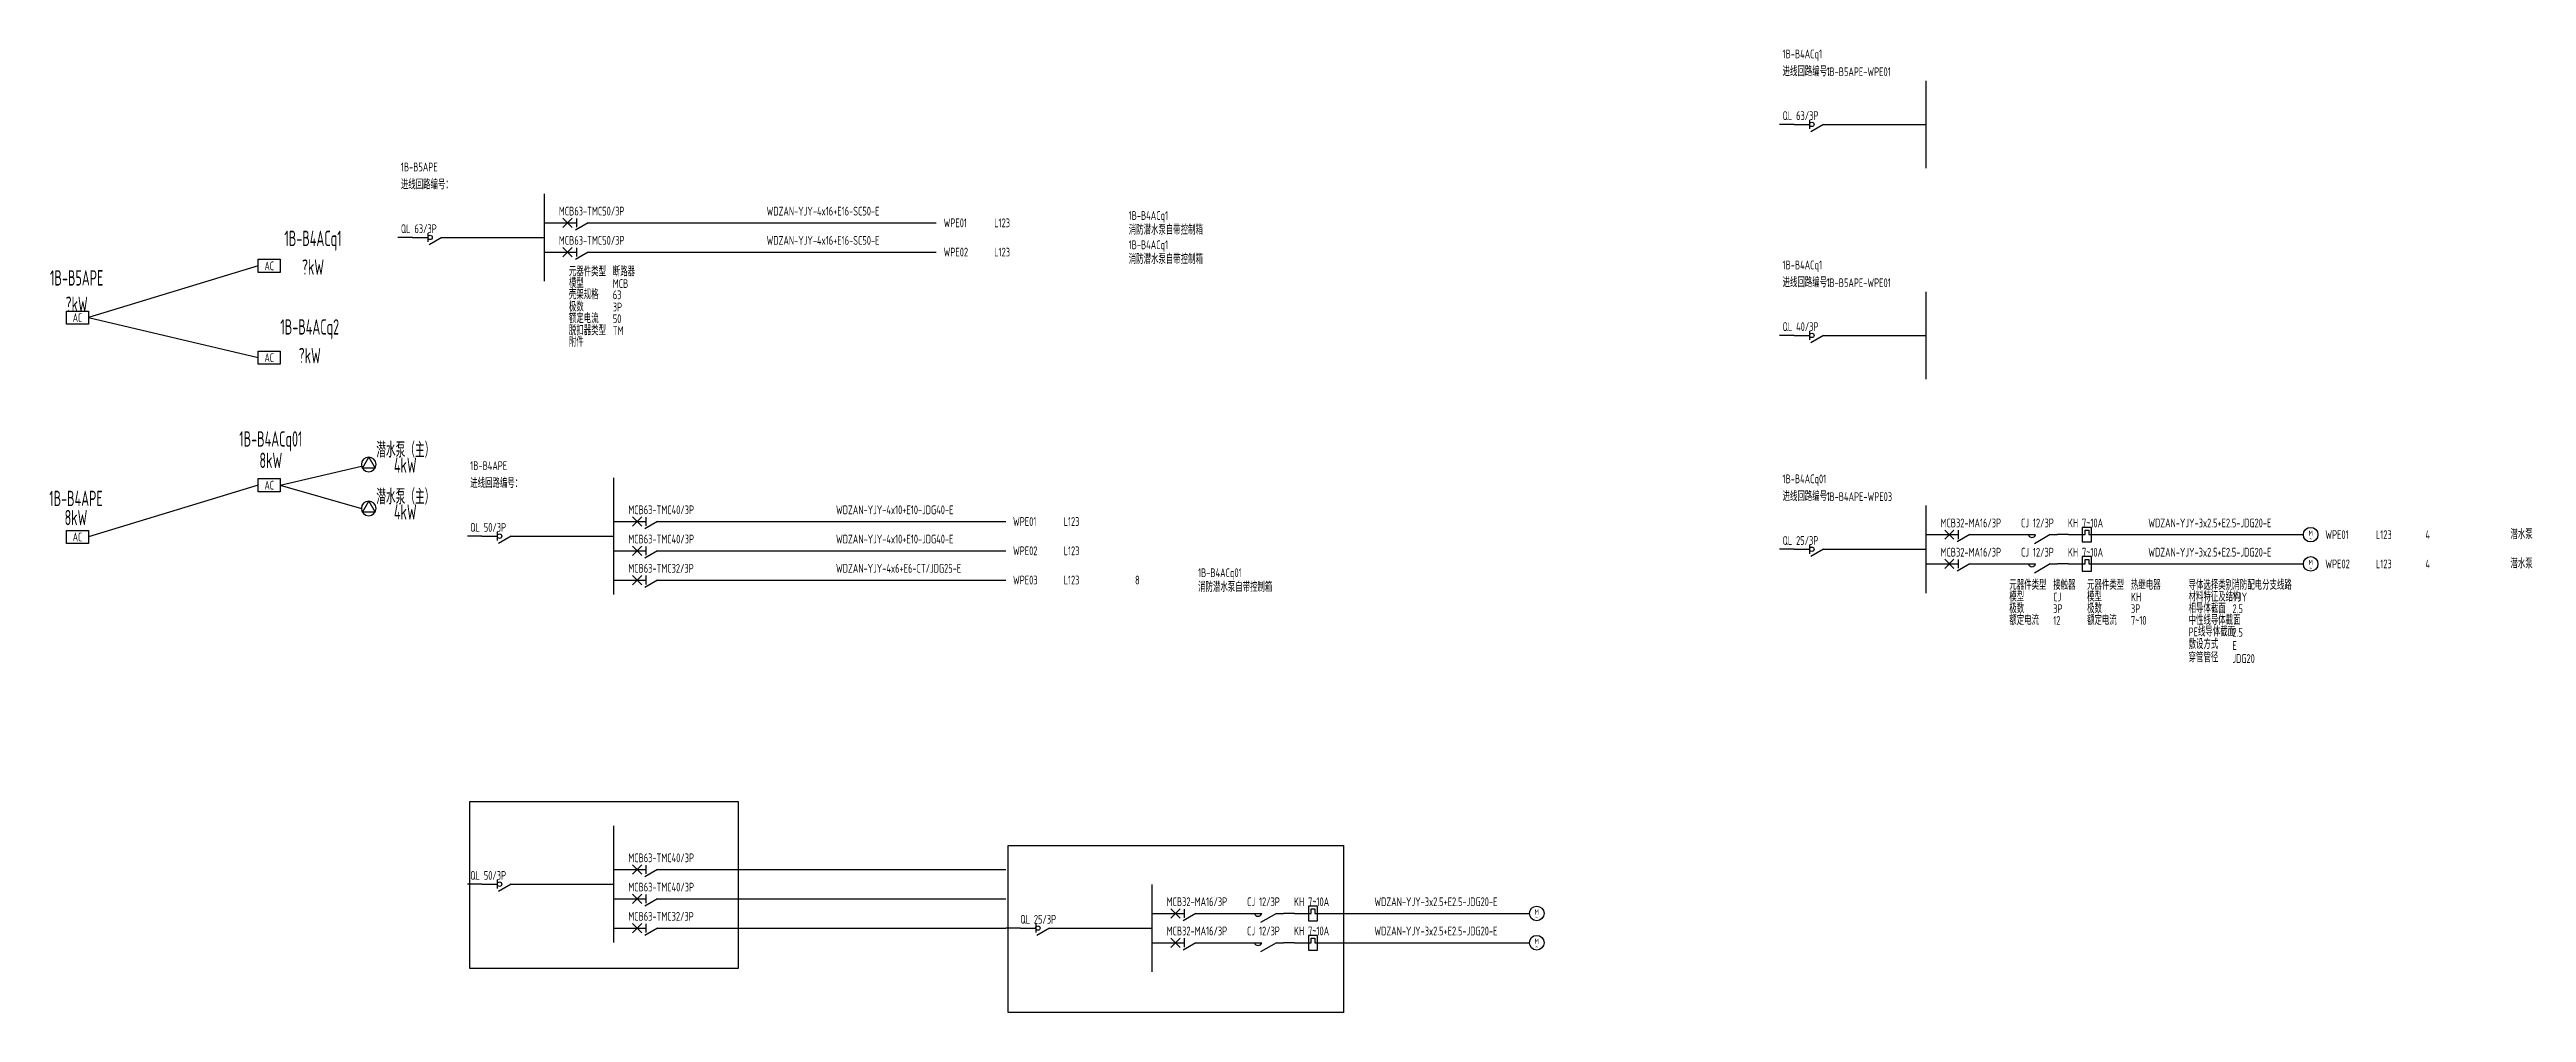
# Model space of a CAD drawing. Header units: millimetres. Extents: x -4800 to 350475, y -4000 to 120872.
# Drawn here: x 265819 to 350475, y 36345 to 69261 of the extents above; entities that cross this region are included whole.
import ezdxf
from ezdxf.enums import TextEntityAlignment as Align

# ---------------------------------------------------------------- set-up
doc = ezdxf.new("R2010")
doc.units = ezdxf.units.MM
doc.header["$LTSCALE"] = 500
doc.header["$MEASUREMENT"] = 0
for name, color, linetype in [('E-POWR-DEVC', 3, 'Continuous'), ('E-POWR-EQPM', 3, 'Continuous'), ('E-UNIV-EL', 140, 'Continuous'), ('E-UNIV-NOTE', 6, 'Continuous'), ('E-UNIV-Oppo', 3, 'Continuous'), ('E-UNIV-WIRE', 4, 'Continuous')]:
    doc.layers.add(name, color=color, linetype=linetype)
doc.styles.add('TH-STYLE3', font='tssdeng.shx', dxfattribs={"width": 0.7, "bigfont": 'tssdchn.shx'})

msp = doc.modelspace()

# ---------------------------------------------------------------- texts
at = {"layer": 'E-UNIV-NOTE', "style": 'TH-STYLE3', "width": 0.65}
for s, p in [('1B-B4ACq1', (325050, 69110)), ('进线回路编号：', (325050, 68502)), ('1B-B5APE-WPE01', (326550, 68502)), ('QL 63/3P', (325050, 67002)), ('1B-B5APE', (277827, 65246)), ('进线回路编号：', (277827, 64637)), ('MCB63-TMC50/3P', (283227, 63738)), ('WDZAN-YJY-4x16+E16-SC50-E', (290327, 63737)), ('QL 63/3P', (277827, 63137)), ('MCB63-TMC50/3P', (283227, 62738)), ('WDZAN-YJY-4x16+E16-SC50-E', (290327, 62737)), ('元器件类型', (283570, 61662)), ('断路器', (285070, 61662)), ('1B-B4ACq1', (325050, 61897)), ('模型', (283570, 61261)), ('壳架规格', (283570, 60877)), ('63', (285070, 60877)), ('MCB', (285070, 61261)), ('进线回路编号：', (325050, 61289)), ('1B-B5APE-WPE01', (326550, 61289)), ('极数', (283570, 60460)), ('额定电流', (283570, 60059)), ('3P', (285070, 60460)), ('50', (285070, 60059)), ('脱扣器类型', (283570, 59650)), ('附件', (283570, 59258)), ('TM', (285070, 59650)), ('QL 40/3P', (325050, 59789)), ('1B-B4APE', (280199, 55036)), ('进线回路编号：', (280199, 54427)), ('1B-B4ACq01', (325050, 54586)), ('MCB63-TMC40/3P', (285599, 53528)), ('WDZAN-YJY-4x10+E10-JDG40-E', (292699, 53527)), ('进线回路编号：', (325050, 53978)), ('1B-B4APE-WPE03 ', (326550, 53978)), ('QL 50/3P', (280199, 52927)), ('MCB63-TMC40/3P', (285599, 52528)), ('WDZAN-YJY-4x10+E10-JDG40-E', (292699, 52527)), ('QL 25/3P', (325050, 52478)), ('MCB32-MA16/3P', (330450, 53078)), ('CJ 12/3P', (333200, 53078)), ('KH 7~10A', (334801, 53078)), ('WDZAN-YJY-3x2.5+E2.5-JDG20-E', (337550, 53078)), ('MCB63-TMC32/3P', (285599, 51528)), ('WDZAN-YJY-4x6+E6-CT/JDG25-E', (292699, 51527)), ('MCB32-MA16/3P', (330450, 52078)), ('CJ 12/3P', (333200, 52078)), ('KH 7~10A', (334801, 52078)), ('WDZAN-YJY-3x2.5+E2.5-JDG20-E', (337550, 52078)), ('元器件类型', (332801, 50948)), ('接触器', (334301, 50948)), ('元器件类型', (335457, 50948)), ('热继电器', (336957, 50948)), ('导体选择类别', (338927, 50948)), ('消防配电分支线路', (340427, 50948)), ('模型', (332801, 50547)), ('极数', (332801, 50147)), ('3P', (334301, 50147)), ('CJ', (334301, 50547)), ('极数', (335457, 50147)), ('模型', (335457, 50547)), ('3P', (336957, 50147)), ('KH', (336957, 50547)), ('材料特征及结构', (338927, 50547)), ('相导体截面', (338927, 50147)), ('YJY', (340427, 50547)), ('2.5', (340427, 50147)), ('额定电流', (332801, 49746)), ('12', (334301, 49746)), ('额定电流', (335457, 49746)), ('7~10', (336957, 49746)), ('敷设方式', (338927, 48925)), ('中性线导体截面', (338927, 49746)), ('PE线导体截面', (338927, 49354)), ('2.5', (340427, 49340)), ('穿管管径', (338927, 48472)), ('JDG20', (340427, 48444)), ('E', (340427, 48887)), ('MCB63-TMC40/3P', (285599, 41631)), ('QL 50/3P', (280199, 41030)), ('MCB63-TMC40/3P', (285599, 40631)), ('MCB32-MA16/3P', (303999, 40131)), ('CJ 12/3P', (306749, 40130)), ('KH 7~10A', (308350, 40131)), ('WDZAN-YJY-3x2.5+E2.5-JDG20-E', (311099, 40130)), ('MCB63-TMC32/3P', (285599, 39631)), ('QL 25/3P', (298999, 39530)), ('MCB32-MA16/3P', (303999, 39131)), ('CJ 12/3P', (306749, 39130)), ('KH 7~10A', (308350, 39131)), ('WDZAN-YJY-3x2.5+E2.5-JDG20-E', (311099, 39130))]:
    msp.add_text(s, height=300, rotation=359.99978, dxfattribs=at).set_placement(p, align=Align.MIDDLE_LEFT)
for s, p in [('1B-B4ACq1', (302700, 63587)), ('WPE01', (296377, 63337)), ('1B-B4ACq1', (302700, 62587)), ('消防潜水泵自带控制箱 ', (302704, 63087)), ('WPE02', (296377, 62337)), ('消防潜水泵自带控制箱 ', (302704, 62087)), ('WPE01', (298749, 53127)), ('WPE01', (343600, 52678)), ('潜水泵', (349927, 52678)), ('WPE02', (298749, 52127)), ('WPE02', (343600, 51678)), ('潜水泵', (349927, 51678)), ('WPE03', (298749, 51127)), ('1B-B4ACq01', (305072, 51377)), ('消防潜水泵自带控制箱 ', (305076, 50877))]:
    msp.add_text(s, height=300, dxfattribs=at).set_placement(p, align=Align.MIDDLE_LEFT)
at = {"layer": 'E-UNIV-NOTE', "style": 'TH-STYLE3', "width": 0.6}
for s, p in [('1B-B4ACq1', (274824, 62727)), ('?kW', (274824, 61826)), ('1B-B5APE', (266747, 61456)), ('?kW', (266747, 60554)), ('1B-B4ACq2', (274713, 59701)), ('?kW', (274713, 58799)), ('1B-B4ACq01', (273383, 55871)), ('潜水泵（主）', (277979, 55602)), ('8kW', (273383, 55218)), ('4kW', (277979, 55057)), ('1B-B4APE', (266722, 53917)), ('潜水泵（主）', (277979, 54001)), ('8kW', (266722, 53264)), ('4kW', (277979, 53456))]:
    msp.add_text(s, height=525, dxfattribs=at).set_placement(p, align=Align.MIDDLE)
at = {"layer": 'E-UNIV-NOTE', "style": 'TH-STYLE3', "width": 0.65}
for s, p in [('L123', (298377, 63337)), ('L123', (298377, 62337)), ('L123', (300749, 53127)), ('L123', (345600, 52678)), ('4', (347100, 52678)), ('L123', (300749, 52127)), ('L123', (345600, 51678)), ('4', (347100, 51678)), ('L123', (300749, 51127)), ('8', (302999, 51127))]:
    msp.add_text(s, height=300, dxfattribs=at).set_placement(p, align=Align.MIDDLE_CENTER)

# ---------------------------------------------------------------- blocks, each defined once
blk = doc.blocks.new('E-BDB012')
blk.add_lwpolyline([(-2.5, -1.5), (-2.5, 1.5), (2.5, 1.5), (2.5, -1.5)], close=True)
at = {"layer": 'E-UNIV-EL', "style": 'TH-STYLE3', "width": 0.6}
blk.add_attdef('BOX', text='', height=2, dxfattribs=at).set_placement((0, 0), align=Align.MIDDLE)
blk = doc.blocks.new('E-BDB054')
blk.add_circle((0, 0), 2.5)
at = {"layer": 'E-UNIV-EL'}
blk.add_lwpolyline([(0, 2.5), (-2.17, -1.25), (2.17, -1.25)], close=True, dxfattribs=at)
blk = doc.blocks.new('E-BQL102')
at = {"layer": 'E-UNIV-Oppo'}
for p, q in [((0, 0), (5.25, 0)), ((5.25, 1.5), (5.25, -1.5)), ((10, 0), (12.5, 0))]:
    blk.add_line(p, q, dxfattribs=at)
blk.add_lwpolyline([(10, 0), (5.67, -2.5)], dxfattribs=at)
blk.add_circle((6, 0), 0.75, dxfattribs=at)
blk = doc.blocks.new('E-BCB101')
at = {"layer": 'E-UNIV-Oppo'}
for p, q in [((0, 0), (6, 0)), ((1.41, 1.59), (4.59, -1.59)), ((4.59, 1.59), (1.41, -1.59)), ((6, 1.5), (6, -1.5)), ((10, 0), (12.5, 0))]:
    blk.add_line(p, q, dxfattribs=at)
blk.add_lwpolyline([(10, 0), (5.67, -2.5)], dxfattribs=at)
blk = doc.blocks.new('Motor')
blk.add_circle((0, 0), 10)
at = {"layer": 'E-UNIV-EL', "style": 'TH-STYLE3', "width": 0.7}
for s, p in [('M', (0, 2)), ('~', (0, -6))]:
    blk.add_text(s, height=7.2, dxfattribs=at).set_placement(p, align=Align.MIDDLE)
blk = doc.blocks.new('E-BKM101')
at = {"layer": 'E-UNIV-Oppo'}
for points in [[(0, 0), (5, 0)], [(10, 0), (4.59, -3.12)], [(10, 0), (12.5, 0)]]:
    blk.add_lwpolyline(points, dxfattribs=at)
blk.add_arc((3.75, 0.33), 1.29, 195, 345, dxfattribs=at)
blk = doc.blocks.new('E-BKH102')
at = {"layer": 'E-UNIV-Oppo'}
blk.add_lwpolyline([(0, 0), (5.625, 0), (5.625, 1.5625), (6.875, 1.5625), (6.875, 0), (12.5, 0)], dxfattribs=at)
blk.add_lwpolyline([(7.8125, 2.5), (4.6875, 2.5), (4.6875, -2.5), (7.8125, -2.5)], close=True, dxfattribs=at)

# ---------------------------------------------------------------- linework, layer by layer
at = {"layer": 'E-POWR-DEVC'}
for points in [[(280183, 43552), (289350, 43552), (289350, 37845), (280183, 37845)], [(298583, 42052), (310043, 42052), (310043, 36345), (298583, 36345)]]:
    msp.add_lwpolyline(points, close=True, dxfattribs=at)
at = {"layer": 'E-UNIV-WIRE'}
for p, q in [((325450, 66702), (324950, 66702)), ((326700, 66702), (329950, 66702)), ((278227, 62837), (277727, 62837)), ((279477, 62837), (282727, 62837)), ((282727, 63337), (283227, 63337)), ((284477, 63337), (296127, 63337)), ((272954, 61865), (267149, 60096)), ((282727, 62337), (283227, 62337)), ((284477, 62337), (296127, 62337)), ((267149, 60096), (272954, 58730)), ((325450, 59489), (324950, 59489)), ((326700, 59489), (329950, 59489)), ((280599, 52627), (280099, 52627)), ((281849, 52627), (285099, 52627)), ((285099, 53127), (285599, 53127)), ((286849, 53127), (298499, 53127)), ((329950, 52678), (330450, 52678)), ((331700, 52678), (333200, 52678)), ((334825, 52678), (334450, 52678)), ((336075, 52678), (342850, 52678)), ((285099, 52127), (285599, 52127)), ((286849, 52127), (298499, 52127)), ((325450, 52178), (324950, 52178)), ((326700, 52178), (329950, 52178)), ((329950, 51678), (330450, 51678)), ((331700, 51678), (333200, 51678)), ((334825, 51678), (334450, 51678)), ((336075, 51678), (342850, 51678)), ((285099, 51127), (285599, 51127)), ((286849, 51127), (298499, 51127)), ((280599, 40730), (280099, 40730)), ((281849, 40730), (285099, 40730)), ((285099, 41230), (285599, 41230)), ((286849, 41230), (298499, 41230)), ((285099, 40230), (285599, 40230)), ((286849, 40230), (298499, 40230)), ((285099, 39230), (285599, 39230)), ((286849, 39230), (298499, 39230)), ((298999, 39230), (298499, 39230)), ((300249, 39230), (303499, 39230)), ((303499, 39730), (303999, 39730)), ((305249, 39730), (306749, 39730)), ((308374, 39730), (307999, 39730)), ((309624, 39730), (316399, 39730)), ((303499, 38730), (303999, 38730)), ((305249, 38730), (306749, 38730)), ((308374, 38730), (307999, 38730)), ((309624, 38730), (316399, 38730))]:
    msp.add_line(p, q, dxfattribs=at)
at = {"layer": 'E-UNIV-WIRE', "const_width": 50}
for points in [[(329950, 68202), (329950, 65202)], [(282727, 64337), (282727, 61337)], [(329950, 60989), (329950, 57989)], [(285099, 54627), (285099, 50627)], [(329950, 53678), (329950, 50678)], [(285099, 42730), (285099, 38730)], [(303499, 40730), (303499, 37730)]]:
    msp.add_lwpolyline(points, dxfattribs=at)
at = {"layer": 'E-UNIV-WIRE'}
for points in [[(272954, 54368), (267149, 52599)], [(273704, 54368), (276486, 55020)], [(273704, 54368), (276479, 53575)]]:
    msp.add_lwpolyline(points, dxfattribs=at)

# ---------------------------------------------------------------- block references
at = {"layer": 'E-POWR-DEVC'}
for name, p, xscale, yscale, zscale in [('E-BQL102', (325450, 66702), 100, 100, 100), ('E-BCB101', (283227, 63337), 100, 100, 100), ('E-BQL102', (278227, 62837), 100, 100, 100), ('E-BCB101', (283227, 62337), 100, 100, 100), ('E-BQL102', (325450, 59489), 100, 100, 100), ('E-BQL102', (280599, 52627), 100, 100, 100), ('E-BCB101', (285599, 53127), 100, 100, 100), ('E-BCB101', (330450, 52678), 100, 100, 100), ('E-BKM101', (333200, 52678), 100, 100, 100), ('E-BKH102', (334825, 52678), 100, 100, 100), ('Motor', (343100, 52678), 25, 25, 25), ('E-BCB101', (285599, 52127), 100, 100, 100), ('E-BQL102', (325450, 52178), 100, 100, 100), ('E-BCB101', (330450, 51678), 100, 100, 100), ('E-BKM101', (333200, 51678), 100, 100, 100), ('E-BKH102', (334825, 51678), 100, 100, 100), ('Motor', (343100, 51678), 25, 25, 25), ('E-BCB101', (285599, 51127), 100, 100, 100), ('E-BQL102', (280599, 40730), 100, 100, 100), ('E-BCB101', (285599, 41230), 100, 100, 100), ('E-BCB101', (285599, 40230), 100, 100, 100), ('E-BCB101', (303999, 39730), 100, 100, 100), ('E-BKH102', (308374, 39730), 100, 100, 100), ('Motor', (316649, 39730), 25, 25, 25), ('E-BCB101', (285599, 39230), 100, 100, 100), ('E-BQL102', (298999, 39230), 100, 100, 100), ('E-BKM101', (306749, 39730), 100, 100, 100), ('E-BKH102', (308374, 38730), 100, 100, 100), ('Motor', (316649, 38730), 25, 25, 25), ('E-BCB101', (303999, 38730), 100, 100, 100), ('E-BKM101', (306749, 38730), 100, 100, 100)]:
    msp.add_blockref(name, p, dxfattribs=dict(at, xscale=xscale, yscale=yscale, zscale=zscale))
at = {"layer": 'E-POWR-EQPM', "xscale": 150, "yscale": 150, "zscale": 150}
for p in [(273329, 61865), (266774, 60096), (273329, 58730), (273329, 54368), (266774, 52599)]:
    msp.add_blockref('E-BDB012', p, dxfattribs=at).add_auto_attribs({'BOX': 'AC'})
at = {"layer": 'E-POWR-EQPM', "xscale": -100, "yscale": 100, "zscale": 100}
for p in [(276729, 55077), (276729, 53575)]:
    msp.add_blockref('E-BDB054', p, dxfattribs=at)

msp.set_redraw_order([(e.dxf.handle, doc.entitydb.next_handle()) for e in msp.query("TEXT MTEXT ATTDEF DIMENSION ARC_DIMENSION")])  # texts and dimensions are drawn at this point

doc.saveas('drawing.dxf')
